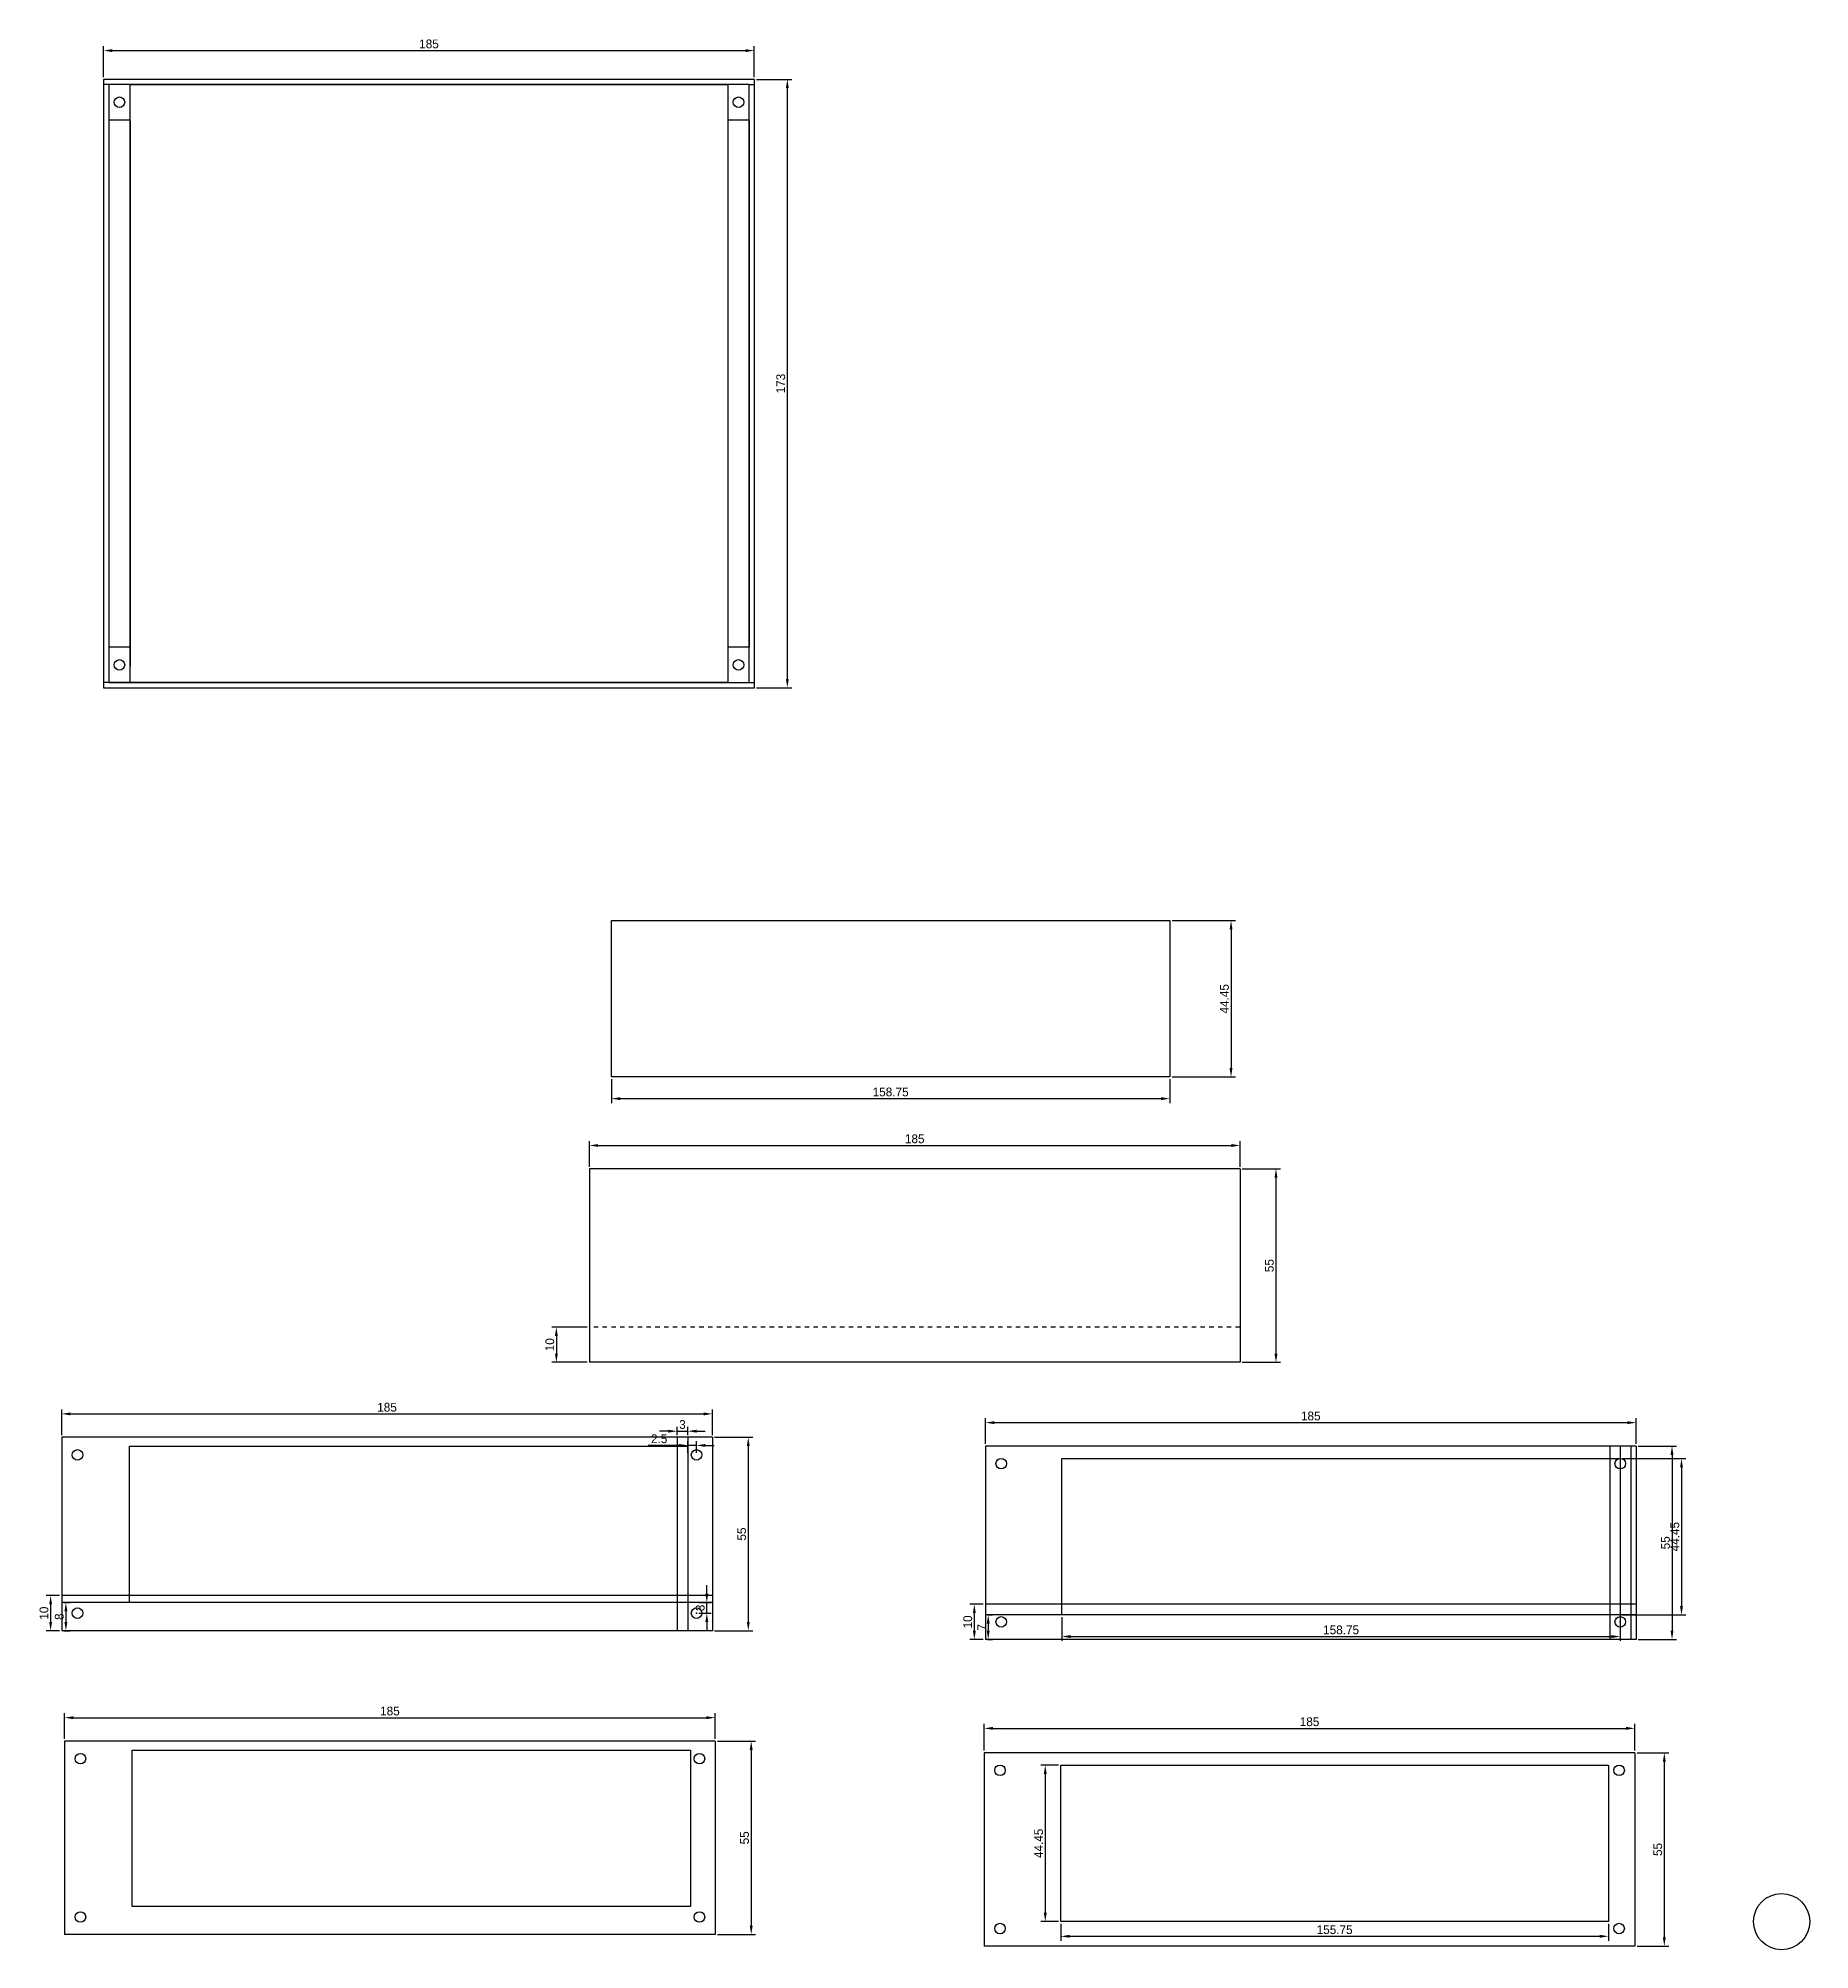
# Model space of a CAD drawing. Header units: millimetres. Extents: x 34 to 5984, y -3597 to 314.
# Drawn here: x 1717 to 2220, y -240 to 303 of the extents above; entities that cross this region are included whole.
import ezdxf

# ---------------------------------------------------------------- set-up
doc = ezdxf.new("R2010")
doc.units = ezdxf.units.MM
doc.linetypes.add('JIS_02_1.2', pattern=[2.5, 1.25, -1.25])
doc.dimstyles.new('ISO-25', dxfattribs={"dimtxt": 2.5, "dimasz": 2.5, "dimexe": 1.25, "dimexo": 0.625, "dimtad": 1, "dimdsep": 46, "dimtxsty": 'Standard', "dimcen": 2.5, "dimadec": 0, "dimazin": 0, "dimtfac": 1, "dimtmove": 0, "dimatfit": 3, "dimfxl": 1, "dimarcsym": 0})

msp = doc.modelspace()

# ---------------------------------------------------------------- blocks, each defined once
blk = doc.blocks.new('*D78')
at = {"color": 0, "lineweight": -2, "transparency": 16777216}
for p, q in [((1873.46, -17.58), (1873.46, -10.3)), ((2058.46, -17.58), (2058.46, -10.3)), ((1875.96, -11.55), (2055.96, -11.55))]:
    blk.add_line(p, q, dxfattribs=at)
at = {"color": 0, "transparency": 16777216}
for points in [[(1875.96, -11.13), (1875.96, -11.96), (1873.46, -11.55)], [(2055.96, -11.13), (2055.96, -11.96), (2058.46, -11.55)]]:
    blk.add_solid(points, dxfattribs=at)
at = {"layer": 'Defpoints', "color": 0, "transparency": 16777216}
for p in [(2058.46, -11.55), (1873.46, -18.21), (2058.46, -18.21)]:
    blk.add_point(p, dxfattribs=at)
at = {"color": 0, "transparency": 16777216, "insert": (1965.96, -9.67), "char_height": 2.5, "attachment_point": 5}
blk.add_mtext('185', dxfattribs=at)
blk = doc.blocks.new('*D79')
at = {"color": 0, "lineweight": -2, "transparency": 16777216}
for p, q in [((2059.08, -18.21), (2069.92, -18.21)), ((2068.67, -20.71), (2068.67, -70.71)), ((2059.08, -73.21), (2069.92, -73.21))]:
    blk.add_line(p, q, dxfattribs=at)
at = {"color": 0, "transparency": 16777216}
for points in [[(2068.25, -20.71), (2069.09, -20.71), (2068.67, -18.21)], [(2068.25, -70.71), (2069.09, -70.71), (2068.67, -73.21)]]:
    blk.add_solid(points, dxfattribs=at)
at = {"layer": 'Defpoints', "color": 0, "transparency": 16777216}
for p in [(2058.46, -18.21), (2058.46, -73.21), (2068.67, -73.21)]:
    blk.add_point(p, dxfattribs=at)
at = {"color": 0, "transparency": 16777216, "insert": (2066.79, -45.71), "char_height": 2.5, "attachment_point": 5, "rotation": 90}
blk.add_mtext('55', dxfattribs=at)
blk = doc.blocks.new('*D80')
at = {"color": 0, "lineweight": -2, "transparency": 16777216}
for p, q in [((1872.83, -63.21), (1862.83, -63.21)), ((1864.08, -65.71), (1864.08, -70.71)), ((1872.83, -73.21), (1862.83, -73.21))]:
    blk.add_line(p, q, dxfattribs=at)
at = {"color": 0, "transparency": 16777216}
for points in [[(1863.66, -65.71), (1864.5, -65.71), (1864.08, -63.21)], [(1863.66, -70.71), (1864.5, -70.71), (1864.08, -73.21)]]:
    blk.add_solid(points, dxfattribs=at)
at = {"layer": 'Defpoints', "color": 0, "transparency": 16777216}
for p in [(1873.46, -63.21), (1864.08, -73.21), (1873.46, -73.21)]:
    blk.add_point(p, dxfattribs=at)
at = {"color": 0, "transparency": 16777216, "insert": (1862.21, -68.21), "char_height": 2.5, "attachment_point": 5, "rotation": 90}
blk.add_mtext('10', dxfattribs=at)
blk = doc.blocks.new('*D87')
at = {"color": 0, "lineweight": -2, "transparency": 16777216}
for p, q in [((1724.26, -180.3), (1724.26, -173.02)), ((1909.26, -180.3), (1909.26, -173.02)), ((1726.76, -174.27), (1906.76, -174.27))]:
    blk.add_line(p, q, dxfattribs=at)
at = {"color": 0, "transparency": 16777216}
for points in [[(1726.76, -173.85), (1726.76, -174.68), (1724.26, -174.27)], [(1906.76, -173.85), (1906.76, -174.68), (1909.26, -174.27)]]:
    blk.add_solid(points, dxfattribs=at)
at = {"layer": 'Defpoints', "color": 0, "transparency": 16777216}
for p in [(1909.26, -174.27), (1724.26, -180.93), (1909.26, -180.93)]:
    blk.add_point(p, dxfattribs=at)
at = {"color": 0, "transparency": 16777216, "insert": (1816.76, -172.39), "char_height": 2.5, "attachment_point": 5}
blk.add_mtext('185', dxfattribs=at)
blk = doc.blocks.new('*D88')
at = {"color": 0, "lineweight": -2, "transparency": 16777216}
for p, q in [((1909.88, -180.93), (1920.72, -180.93)), ((1919.47, -183.43), (1919.47, -233.43)), ((1909.88, -235.93), (1920.72, -235.93))]:
    blk.add_line(p, q, dxfattribs=at)
at = {"color": 0, "transparency": 16777216}
for points in [[(1919.05, -183.43), (1919.88, -183.43), (1919.47, -180.93)], [(1919.05, -233.43), (1919.88, -233.43), (1919.47, -235.93)]]:
    blk.add_solid(points, dxfattribs=at)
at = {"layer": 'Defpoints', "color": 0, "transparency": 16777216}
for p in [(1909.26, -180.93), (1909.26, -235.93), (1919.47, -235.93)]:
    blk.add_point(p, dxfattribs=at)
at = {"color": 0, "transparency": 16777216, "insert": (1917.59, -208.43), "char_height": 2.5, "attachment_point": 5, "rotation": 90}
blk.add_mtext('55', dxfattribs=at)
blk = doc.blocks.new('*D91')
at = {"color": 0, "lineweight": -2, "transparency": 16777216}
for p, q in [((1879.74, 7.31), (1879.74, 0.52)), ((2038.49, 7.31), (2038.49, 0.52)), ((1882.24, 1.77), (2035.99, 1.77))]:
    blk.add_line(p, q, dxfattribs=at)
at = {"color": 0, "transparency": 16777216}
for points in [[(1882.24, 2.19), (1882.24, 1.36), (1879.74, 1.77)], [(2035.99, 2.19), (2035.99, 1.36), (2038.49, 1.77)]]:
    blk.add_solid(points, dxfattribs=at)
at = {"layer": 'Defpoints', "color": 0, "transparency": 16777216}
for p in [(1879.74, 7.94), (2038.49, 7.94), (2038.49, 1.77)]:
    blk.add_point(p, dxfattribs=at)
at = {"color": 0, "transparency": 16777216, "insert": (1959.12, 3.65), "char_height": 2.5, "attachment_point": 5}
blk.add_mtext('158.75', dxfattribs=at)
blk = doc.blocks.new('*D92')
at = {"color": 0, "lineweight": -2, "transparency": 16777216}
for p, q in [((2039.12, 52.39), (2057.15, 52.39)), ((2055.9, 49.89), (2055.9, 10.44)), ((2039.12, 7.94), (2057.15, 7.94))]:
    blk.add_line(p, q, dxfattribs=at)
at = {"color": 0, "transparency": 16777216}
for points in [[(2055.48, 49.89), (2056.31, 49.89), (2055.9, 52.39)], [(2055.48, 10.44), (2056.31, 10.44), (2055.9, 7.94)]]:
    blk.add_solid(points, dxfattribs=at)
at = {"layer": 'Defpoints', "color": 0, "transparency": 16777216}
for p in [(2038.49, 52.39), (2038.49, 7.94), (2055.9, 7.94)]:
    blk.add_point(p, dxfattribs=at)
at = {"color": 0, "transparency": 16777216, "insert": (2054.02, 30.16), "char_height": 2.5, "attachment_point": 5, "rotation": 90}
blk.add_mtext('44.45', dxfattribs=at)
blk = doc.blocks.new('*D102')
at = {"color": 0, "lineweight": -2, "transparency": 16777216}
for p, q in [((1723.43, -93.92), (1723.43, -86.63)), ((1908.43, -93.92), (1908.43, -86.63)), ((1725.93, -87.88), (1905.93, -87.88))]:
    blk.add_line(p, q, dxfattribs=at)
at = {"color": 0, "transparency": 16777216}
for points in [[(1725.93, -87.46), (1725.93, -88.3), (1723.43, -87.88)], [(1905.93, -87.46), (1905.93, -88.3), (1908.43, -87.88)]]:
    blk.add_solid(points, dxfattribs=at)
at = {"layer": 'Defpoints', "color": 0, "transparency": 16777216}
for p in [(1908.43, -87.88), (1723.43, -94.54), (1908.43, -94.54)]:
    blk.add_point(p, dxfattribs=at)
at = {"color": 0, "transparency": 16777216, "insert": (1815.93, -86), "char_height": 2.5, "attachment_point": 5}
blk.add_mtext('185', dxfattribs=at)
blk = doc.blocks.new('*D98')
at = {"color": 0, "lineweight": -2, "transparency": 16777216}
for p, q in [((1909.06, -94.54), (1919.89, -94.54)), ((1918.64, -97.04), (1918.64, -147.04)), ((1909.06, -149.54), (1919.89, -149.54))]:
    blk.add_line(p, q, dxfattribs=at)
at = {"color": 0, "transparency": 16777216}
for points in [[(1918.22, -97.04), (1919.06, -97.04), (1918.64, -94.54)], [(1918.22, -147.04), (1919.06, -147.04), (1918.64, -149.54)]]:
    blk.add_solid(points, dxfattribs=at)
at = {"layer": 'Defpoints', "color": 0, "transparency": 16777216}
for p in [(1908.43, -94.54), (1908.43, -149.54), (1918.64, -149.54)]:
    blk.add_point(p, dxfattribs=at)
at = {"color": 0, "transparency": 16777216, "insert": (1916.77, -122.04), "char_height": 2.5, "attachment_point": 5, "rotation": 90}
blk.add_mtext('55', dxfattribs=at)
blk = doc.blocks.new('*D99')
at = {"color": 0, "lineweight": -2, "transparency": 16777216}
for p, q in [((1898.43, -93.92), (1898.43, -91.55)), ((1901.43, -93.92), (1901.43, -91.55)), ((1895.93, -92.8), (1893.43, -92.8)), ((1898.43, -92.8), (1901.43, -92.8)), ((1903.93, -92.8), (1906.43, -92.8))]:
    blk.add_line(p, q, dxfattribs=at)
at = {"color": 0, "transparency": 16777216}
for points in [[(1895.93, -92.38), (1895.93, -93.21), (1898.43, -92.8)], [(1903.93, -92.38), (1903.93, -93.21), (1901.43, -92.8)]]:
    blk.add_solid(points, dxfattribs=at)
at = {"layer": 'Defpoints', "color": 0, "transparency": 16777216}
for p in [(1898.43, -94.54), (1901.43, -92.8), (1901.43, -94.54)]:
    blk.add_point(p, dxfattribs=at)
at = {"color": 0, "transparency": 16777216, "insert": (1899.93, -90.92), "char_height": 2.5, "attachment_point": 5}
blk.add_mtext('3', dxfattribs=at)
blk = doc.blocks.new('*D100')
at = {"color": 0, "lineweight": -2, "transparency": 16777216}
for p, q in [((1898.93, -96.84), (1890.18, -96.84)), ((1901.43, -98.92), (1901.43, -95.59)), ((1903.93, -96.84), (1901.43, -96.84)), ((1903.93, -98.92), (1903.93, -95.59)), ((1906.43, -96.84), (1908.93, -96.84))]:
    blk.add_line(p, q, dxfattribs=at)
at = {"color": 0, "transparency": 16777216}
for points in [[(1898.93, -96.42), (1898.93, -97.25), (1901.43, -96.84)], [(1906.43, -96.42), (1906.43, -97.25), (1903.93, -96.84)]]:
    blk.add_solid(points, dxfattribs=at)
at = {"layer": 'Defpoints', "color": 0, "transparency": 16777216}
for p in [(1901.43, -96.84), (1901.43, -99.54), (1903.93, -99.54)]:
    blk.add_point(p, dxfattribs=at)
at = {"color": 0, "transparency": 16777216, "insert": (1893.31, -94.96), "char_height": 2.5, "attachment_point": 5}
blk.add_mtext('2.5', dxfattribs=at)
blk = doc.blocks.new('*D101')
at = {"color": 0, "lineweight": -2, "transparency": 16777216}
for p, q in [((1906.85, -139.04), (1906.85, -136.54)), ((1904.56, -141.54), (1908.1, -141.54)), ((1904.56, -144.54), (1908.1, -144.54)), ((1906.85, -144.54), (1906.85, -141.54)), ((1906.85, -147.04), (1906.85, -149.54))]:
    blk.add_line(p, q, dxfattribs=at)
at = {"color": 0, "transparency": 16777216}
for points in [[(1906.44, -139.04), (1907.27, -139.04), (1906.85, -141.54)], [(1906.44, -147.04), (1907.27, -147.04), (1906.85, -144.54)]]:
    blk.add_solid(points, dxfattribs=at)
at = {"layer": 'Defpoints', "color": 0, "transparency": 16777216}
for p in [(1903.93, -141.54), (1903.93, -144.54), (1906.85, -141.54)]:
    blk.add_point(p, dxfattribs=at)
at = {"color": 0, "transparency": 16777216, "insert": (1904.98, -143.04), "char_height": 2.5, "attachment_point": 5, "rotation": 90}
blk.add_mtext('3', dxfattribs=at)
blk = doc.blocks.new('*D152')
at = {"color": 0, "lineweight": -2, "transparency": 16777216}
for p, q in [((1722.81, -139.54), (1719.03, -139.54)), ((1720.28, -142.04), (1720.28, -147.04)), ((1722.81, -149.54), (1719.03, -149.54))]:
    blk.add_line(p, q, dxfattribs=at)
at = {"color": 0, "transparency": 16777216}
for points in [[(1719.87, -142.04), (1720.7, -142.04), (1720.28, -139.54)], [(1719.87, -147.04), (1720.7, -147.04), (1720.28, -149.54)]]:
    blk.add_solid(points, dxfattribs=at)
at = {"layer": 'Defpoints', "color": 0, "transparency": 16777216}
for p in [(1723.43, -139.54), (1720.28, -149.54), (1723.43, -149.54)]:
    blk.add_point(p, dxfattribs=at)
at = {"color": 0, "transparency": 16777216, "insert": (1718.41, -144.54), "char_height": 2.5, "attachment_point": 5, "rotation": 90}
blk.add_mtext('10', dxfattribs=at)
blk = doc.blocks.new('*D153')
at = {"color": 0, "lineweight": -2, "transparency": 16777216}
for p, q in [((1724.06, -141.54), (1725.88, -141.54)), ((1724.63, -144.04), (1724.63, -147.04)), ((1724.06, -149.54), (1725.88, -149.54))]:
    blk.add_line(p, q, dxfattribs=at)
at = {"color": 0, "transparency": 16777216}
for points in [[(1724.21, -144.04), (1725.05, -144.04), (1724.63, -141.54)], [(1724.21, -147.04), (1725.05, -147.04), (1724.63, -149.54)]]:
    blk.add_solid(points, dxfattribs=at)
at = {"layer": 'Defpoints', "color": 0, "transparency": 16777216}
for p in [(1723.43, -141.54), (1723.43, -149.54), (1724.63, -149.54)]:
    blk.add_point(p, dxfattribs=at)
at = {"color": 0, "transparency": 16777216, "insert": (1722.76, -145.54), "char_height": 2.5, "attachment_point": 5, "rotation": 90}
blk.add_mtext('8', dxfattribs=at)
blk = doc.blocks.new('*D154')
at = {"color": 0, "lineweight": -2, "transparency": 16777216}
for p, q in [((1986.06, -96.4), (1986.06, -89.11)), ((1988.56, -90.36), (2168.56, -90.36)), ((2171.06, -96.4), (2171.06, -89.11))]:
    blk.add_line(p, q, dxfattribs=at)
at = {"color": 0, "transparency": 16777216}
for points in [[(1988.56, -89.95), (1988.56, -90.78), (1986.06, -90.36)], [(2168.56, -89.95), (2168.56, -90.78), (2171.06, -90.36)]]:
    blk.add_solid(points, dxfattribs=at)
at = {"layer": 'Defpoints', "color": 0, "transparency": 16777216}
for p in [(2171.06, -90.36), (1986.06, -97.03), (2171.06, -97.03)]:
    blk.add_point(p, dxfattribs=at)
at = {"color": 0, "transparency": 16777216, "insert": (2078.56, -88.49), "char_height": 2.5, "attachment_point": 5}
blk.add_mtext('185', dxfattribs=at)
blk = doc.blocks.new('*D155')
at = {"color": 0, "lineweight": -2, "transparency": 16777216}
for p, q in [((2171.69, -97.03), (2182.52, -97.03)), ((2181.27, -99.53), (2181.27, -149.53)), ((2171.69, -152.03), (2182.52, -152.03))]:
    blk.add_line(p, q, dxfattribs=at)
at = {"color": 0, "transparency": 16777216}
for points in [[(2180.85, -99.53), (2181.69, -99.53), (2181.27, -97.03)], [(2180.85, -149.53), (2181.69, -149.53), (2181.27, -152.03)]]:
    blk.add_solid(points, dxfattribs=at)
at = {"layer": 'Defpoints', "color": 0, "transparency": 16777216}
for p in [(2171.06, -97.03), (2171.06, -152.03), (2181.27, -152.03)]:
    blk.add_point(p, dxfattribs=at)
at = {"color": 0, "transparency": 16777216, "insert": (2179.4, -124.53), "char_height": 2.5, "attachment_point": 5, "rotation": 90}
blk.add_mtext('55', dxfattribs=at)
blk = doc.blocks.new('*D156')
at = {"color": 0, "lineweight": -2, "transparency": 16777216}
for p, q in [((1985.44, -142.03), (1981.66, -142.03)), ((1982.91, -144.53), (1982.91, -149.53)), ((1985.44, -152.03), (1981.66, -152.03))]:
    blk.add_line(p, q, dxfattribs=at)
at = {"color": 0, "transparency": 16777216}
for points in [[(1982.5, -144.53), (1983.33, -144.53), (1982.91, -142.03)], [(1982.5, -149.53), (1983.33, -149.53), (1982.91, -152.03)]]:
    blk.add_solid(points, dxfattribs=at)
at = {"layer": 'Defpoints', "color": 0, "transparency": 16777216}
for p in [(1986.06, -142.03), (1982.91, -152.03), (1986.06, -152.03)]:
    blk.add_point(p, dxfattribs=at)
at = {"color": 0, "transparency": 16777216, "insert": (1981.04, -147.03), "char_height": 2.5, "attachment_point": 5, "rotation": 90}
blk.add_mtext('10', dxfattribs=at)
blk = doc.blocks.new('*D157')
at = {"color": 0, "lineweight": -2, "transparency": 16777216}
for p, q in [((1986.69, -145.03), (1988.1, -145.03)), ((1986.69, -152.03), (1988.1, -152.03)), ((1986.85, -147.53), (1986.85, -149.53))]:
    blk.add_line(p, q, dxfattribs=at)
at = {"color": 0, "transparency": 16777216}
for points in [[(1986.44, -147.53), (1987.27, -147.53), (1986.85, -145.03)], [(1986.44, -149.53), (1987.27, -149.53), (1986.85, -152.03)]]:
    blk.add_solid(points, dxfattribs=at)
at = {"layer": 'Defpoints', "color": 0, "transparency": 16777216}
for p in [(1986.06, -145.03), (1986.06, -152.03), (1986.85, -152.03)]:
    blk.add_point(p, dxfattribs=at)
at = {"color": 0, "transparency": 16777216, "insert": (1984.98, -148.53), "char_height": 2.5, "attachment_point": 5, "rotation": 90}
blk.add_mtext('7', dxfattribs=at)
blk = doc.blocks.new('*D162')
at = {"color": 0, "lineweight": -2, "transparency": 16777216}
for p, q in [((2007.81, -145.65), (2007.81, -152.44)), ((2166.56, -145.65), (2166.56, -152.44)), ((2010.31, -151.19), (2164.06, -151.19))]:
    blk.add_line(p, q, dxfattribs=at)
at = {"color": 0, "transparency": 16777216}
for points in [[(2010.31, -150.77), (2010.31, -151.61), (2007.81, -151.19)], [(2164.06, -150.77), (2164.06, -151.61), (2166.56, -151.19)]]:
    blk.add_solid(points, dxfattribs=at)
at = {"layer": 'Defpoints', "color": 0, "transparency": 16777216}
for p in [(2007.81, -145.03), (2166.56, -145.03), (2166.56, -151.19)]:
    blk.add_point(p, dxfattribs=at)
at = {"color": 0, "transparency": 16777216, "insert": (2087.19, -149.31), "char_height": 2.5, "attachment_point": 5}
blk.add_mtext('158.75', dxfattribs=at)
blk = doc.blocks.new('*D163')
at = {"color": 0, "lineweight": -2, "transparency": 16777216}
for p, q in [((2167.19, -100.58), (2185.22, -100.58)), ((2183.97, -103.08), (2183.97, -142.53)), ((2167.19, -145.03), (2185.22, -145.03))]:
    blk.add_line(p, q, dxfattribs=at)
at = {"color": 0, "transparency": 16777216}
for points in [[(2183.55, -103.08), (2184.38, -103.08), (2183.97, -100.58)], [(2183.55, -142.53), (2184.38, -142.53), (2183.97, -145.03)]]:
    blk.add_solid(points, dxfattribs=at)
at = {"layer": 'Defpoints', "color": 0, "transparency": 16777216}
for p in [(2166.56, -100.58), (2166.56, -145.03), (2183.97, -145.03)]:
    blk.add_point(p, dxfattribs=at)
at = {"color": 0, "transparency": 16777216, "insert": (2182.09, -122.8), "char_height": 2.5, "attachment_point": 5, "rotation": 90}
blk.add_mtext('44.45', dxfattribs=at)
blk = doc.blocks.new('*D164')
at = {"color": 0, "lineweight": -2, "transparency": 16777216}
for p, q in [((1985.72, -183.61), (1985.72, -176.05)), ((1988.22, -177.3), (2168.22, -177.3)), ((2170.72, -183.61), (2170.72, -176.05))]:
    blk.add_line(p, q, dxfattribs=at)
at = {"color": 0, "transparency": 16777216}
for points in [[(1988.22, -176.88), (1988.22, -177.72), (1985.72, -177.3)], [(2168.22, -176.88), (2168.22, -177.72), (2170.72, -177.3)]]:
    blk.add_solid(points, dxfattribs=at)
at = {"layer": 'Defpoints', "color": 0, "transparency": 16777216}
for p in [(2170.72, -177.3), (1985.72, -184.24), (2170.72, -184.24)]:
    blk.add_point(p, dxfattribs=at)
at = {"color": 0, "transparency": 16777216, "insert": (2078.22, -175.43), "char_height": 2.5, "attachment_point": 5}
blk.add_mtext('185', dxfattribs=at)
blk = doc.blocks.new('*D165')
at = {"color": 0, "lineweight": -2, "transparency": 16777216}
for p, q in [((2171.35, -184.24), (2180.33, -184.24)), ((2179.08, -186.74), (2179.08, -236.74)), ((2171.35, -239.24), (2180.33, -239.24))]:
    blk.add_line(p, q, dxfattribs=at)
at = {"color": 0, "transparency": 16777216}
for points in [[(2178.67, -186.74), (2179.5, -186.74), (2179.08, -184.24)], [(2178.67, -236.74), (2179.5, -236.74), (2179.08, -239.24)]]:
    blk.add_solid(points, dxfattribs=at)
at = {"layer": 'Defpoints', "color": 0, "transparency": 16777216}
for p in [(2170.72, -184.24), (2170.72, -239.24), (2179.08, -239.24)]:
    blk.add_point(p, dxfattribs=at)
at = {"color": 0, "transparency": 16777216, "insert": (2177.21, -211.74), "char_height": 2.5, "attachment_point": 5, "rotation": 90}
blk.add_mtext('55', dxfattribs=at)
blk = doc.blocks.new('*D166')
at = {"color": 0, "lineweight": -2, "transparency": 16777216}
for p, q in [((2007.47, -232.86), (2007.47, -237.69)), ((2163.22, -232.86), (2163.22, -237.69)), ((2009.97, -236.44), (2160.72, -236.44))]:
    blk.add_line(p, q, dxfattribs=at)
at = {"color": 0, "transparency": 16777216}
for points in [[(2009.97, -236.02), (2009.97, -236.85), (2007.47, -236.44)], [(2160.72, -236.02), (2160.72, -236.85), (2163.22, -236.44)]]:
    blk.add_solid(points, dxfattribs=at)
at = {"layer": 'Defpoints', "color": 0, "transparency": 16777216}
for p in [(2007.47, -232.24), (2163.22, -232.24), (2163.22, -236.44)]:
    blk.add_point(p, dxfattribs=at)
at = {"color": 0, "transparency": 16777216, "insert": (2085.35, -234.56), "char_height": 2.5, "attachment_point": 5}
blk.add_mtext('155.75', dxfattribs=at)
blk = doc.blocks.new('*D167')
at = {"color": 0, "lineweight": -2, "transparency": 16777216}
for p, q in [((2006.85, -187.79), (2001.82, -187.79)), ((2003.07, -190.29), (2003.07, -229.74)), ((2006.85, -232.24), (2001.82, -232.24))]:
    blk.add_line(p, q, dxfattribs=at)
at = {"color": 0, "transparency": 16777216}
for points in [[(2002.66, -190.29), (2003.49, -190.29), (2003.07, -187.79)], [(2002.66, -229.74), (2003.49, -229.74), (2003.07, -232.24)]]:
    blk.add_solid(points, dxfattribs=at)
at = {"layer": 'Defpoints', "color": 0, "transparency": 16777216}
for p in [(2007.47, -187.79), (2003.07, -232.24), (2007.47, -232.24)]:
    blk.add_point(p, dxfattribs=at)
at = {"color": 0, "transparency": 16777216, "insert": (2001.2, -210.01), "char_height": 2.5, "attachment_point": 5, "rotation": 90}
blk.add_mtext('44.45', dxfattribs=at)
blk = doc.blocks.new('*D72')
at = {"color": 0, "lineweight": -2, "transparency": 16777216}
for p, q in [((1735.36, 292.24), (1735.36, 301.05)), ((1737.86, 299.8), (1917.86, 299.8)), ((1920.36, 292.24), (1920.36, 301.05))]:
    blk.add_line(p, q, dxfattribs=at)
at = {"color": 0, "transparency": 16777216}
for points in [[(1737.86, 300.22), (1737.86, 299.38), (1735.36, 299.8)], [(1917.86, 300.22), (1917.86, 299.38), (1920.36, 299.8)]]:
    blk.add_solid(points, dxfattribs=at)
at = {"layer": 'Defpoints', "color": 0, "transparency": 16777216}
for p in [(1920.36, 299.8), (1735.36, 291.62), (1920.36, 291.62)]:
    blk.add_point(p, dxfattribs=at)
at = {"color": 0, "transparency": 16777216, "insert": (1827.86, 301.68), "char_height": 2.5, "attachment_point": 5}
blk.add_mtext('185', dxfattribs=at)
blk = doc.blocks.new('*D73')
at = {"color": 0, "lineweight": -2, "transparency": 16777216}
for p, q in [((1920.99, 291.62), (1931, 291.62)), ((1929.75, 121.12), (1929.75, 289.12)), ((1920.99, 118.62), (1931, 118.62))]:
    blk.add_line(p, q, dxfattribs=at)
at = {"color": 0, "transparency": 16777216}
for points in [[(1929.33, 289.12), (1930.16, 289.12), (1929.75, 291.62)], [(1929.33, 121.12), (1930.16, 121.12), (1929.75, 118.62)]]:
    blk.add_solid(points, dxfattribs=at)
at = {"layer": 'Defpoints', "color": 0, "transparency": 16777216}
for p in [(1920.36, 291.62), (1929.75, 291.62), (1920.36, 118.62)]:
    blk.add_point(p, dxfattribs=at)
at = {"color": 0, "transparency": 16777216, "insert": (1927.87, 205.12), "char_height": 2.5, "attachment_point": 5, "rotation": 90}
blk.add_mtext('173', dxfattribs=at)

# ---------------------------------------------------------------- dimensions: what is measured, and where the dimension line sits
at = {"color": 4}
for base, p1, p2, picture, middle in [((1920.364, 299.8), (1735.364, 291.619), (1920.364, 291.619), '*D72', (1827.864, 301.675)), ((2038.491, 1.775), (1879.741, 7.937), (2038.491, 7.937), '*D91', (1959.116, 3.65)), ((2058.458, -11.545), (1873.458, -18.207), (2058.458, -18.207), '*D78', (1965.958, -9.67)), ((1908.431, -87.879), (1723.431, -94.54), (1908.431, -94.54), '*D102', (1815.931, -86.004)), ((2171.06, -90.364), (1986.06, -97.026), (2171.06, -97.026), '*D154', (2078.56, -88.489)), ((1901.431, -92.795), (1898.431, -94.54), (1901.431, -94.54), '*D99', (1899.931, -90.92)), ((1901.431, -96.836), (1903.931, -99.54), (1901.431, -99.54), '*D100', (1893.306, -94.961)), ((2166.56, -151.189), (2007.81, -145.026), (2166.56, -145.026), '*D162', (2087.185, -149.314)), ((1909.258, -174.266), (1724.258, -180.928), (1909.258, -180.928), '*D87', (1816.758, -172.391)), ((2170.722, -177.301), (1985.722, -184.238), (2170.722, -184.238), '*D164', (2078.222, -175.426)), ((2163.222, -236.436), (2007.472, -232.238), (2163.222, -232.238), '*D166', (2085.347, -234.561))]:
    dim = msp.add_linear_dim(base=base, p1=p1, p2=p2, dimstyle='ISO-25', dxfattribs=at)
    dim.commit()
    dim.dimension.update_dxf_attribs({"geometry": picture, "text_midpoint": middle})
for p1, p2, distance, picture, middle in [((1920.364, 118.619), (1920.364, 291.619), -9.382, '*D73', (1927.871, 205.119)), ((1873.458, -63.207), (1873.458, -73.207), -9.378, '*D80', (1862.205, -68.207))]:
    dim = msp.add_aligned_dim(p1=p1, p2=p2, distance=distance, dimstyle='ISO-25', dxfattribs=at)
    dim.commit()
    dim.dimension.update_dxf_attribs({"geometry": picture, "text_midpoint": middle})
for base, p1, p2, picture, middle in [((2055.898, 7.937), (2038.491, 52.387), (2038.491, 7.937), '*D92', (2054.023, 30.162)), ((2068.669, -73.207), (2058.458, -18.207), (2058.458, -73.207), '*D79', (2066.794, -45.707)), ((1918.641, -149.54), (1908.431, -94.54), (1908.431, -149.54), '*D98', (1916.766, -122.04)), ((2181.271, -152.026), (2171.06, -97.026), (2171.06, -152.026), '*D155', (2179.396, -124.526)), ((2183.968, -145.026), (2166.56, -100.576), (2166.56, -145.026), '*D163', (2182.093, -122.801)), ((1720.284, -149.54), (1723.431, -139.54), (1723.431, -149.54), '*D152', (1718.409, -144.54)), ((1906.852, -141.54), (1903.931, -144.541), (1903.931, -141.54), '*D101', (1904.977, -143.04)), ((1724.63, -149.54), (1723.431, -141.54), (1723.431, -149.54), '*D153', (1722.755, -145.54)), ((1982.913, -152.026), (1986.06, -142.026), (1986.06, -152.026), '*D156', (1981.038, -147.026)), ((1986.852, -152.026), (1986.06, -145.026), (1986.06, -152.026), '*D157', (1984.977, -148.526)), ((1919.468, -235.928), (1909.258, -180.928), (1909.258, -235.928), '*D88', (1917.593, -208.428)), ((2179.083, -239.238), (2170.722, -184.238), (2170.722, -239.238), '*D165', (2177.208, -211.738)), ((2003.074, -232.238), (2007.472, -187.788), (2007.472, -232.238), '*D167', (2001.199, -210.013))]:
    dim = msp.add_linear_dim(base=base, p1=p1, p2=p2, angle=90, dimstyle='ISO-25', dxfattribs=at)
    dim.commit()
    dim.dimension.update_dxf_attribs({"geometry": picture, "text_midpoint": middle})

# ---------------------------------------------------------------- linework, layer by layer
at = {"color": 4}
for p, q in [((1920.364, 291.619), (1735.364, 291.619)), ((1735.364, 291.619), (1735.364, 118.619)), ((1736.864, 290.119), (1735.364, 290.119)), ((1736.864, 290.119), (1736.864, 120.119)), ((1918.864, 290.119), (1736.864, 290.119)), ((1918.864, 120.119), (1918.864, 290.119)), ((1918.864, 290.119), (1920.364, 290.119)), ((1920.364, 118.619), (1920.364, 291.619)), ((1736.864, 120.119), (1735.364, 120.119)), ((1736.864, 120.119), (1918.864, 120.119)), ((1918.864, 120.119), (1920.364, 120.119)), ((1735.364, 118.619), (1920.364, 118.619))]:
    msp.add_line(p, q, dxfattribs=at)
for p, q in [((1736.864, 290.119), (1736.864, 280.119)), ((1742.864, 290.119), (1736.864, 290.119)), ((1742.864, 280.119), (1742.864, 290.119)), ((1912.864, 290.119), (1912.864, 280.119)), ((1918.864, 290.119), (1912.864, 290.119)), ((1918.864, 280.119), (1918.864, 290.119)), ((1736.864, 280.119), (1742.864, 280.119)), ((1736.864, 280.119), (1736.864, 130.119)), ((1742.864, 279.809), (1742.864, 257.249)), ((1742.864, 279.809), (1742.864, 124.869)), ((1912.864, 280.119), (1918.864, 280.119)), ((1918.864, 279.809), (1918.864, 130.119)), ((1736.864, 130.119), (1736.864, 120.119)), ((1742.864, 130.119), (1736.864, 130.119)), ((1742.864, 120.119), (1742.864, 130.119)), ((1912.864, 130.119), (1912.864, 120.119)), ((1918.864, 130.119), (1912.864, 130.119)), ((1918.864, 120.119), (1918.864, 130.119)), ((1742.864, 120.119), (1736.864, 120.119)), ((1736.864, 120.119), (1742.864, 120.119)), ((1912.864, 120.119), (1918.864, 120.119)), ((1879.741, 52.387), (2038.491, 52.387)), ((1879.741, 7.937), (1879.741, 52.387)), ((2038.491, 52.387), (2038.491, 7.937)), ((2038.491, 7.937), (1879.741, 7.937)), ((2058.458, -18.207), (1873.458, -18.207)), ((1873.458, -18.207), (1873.458, -73.207)), ((2058.458, -18.207), (2058.458, -73.207)), ((2058.458, -73.207), (1873.458, -73.207)), ((1908.431, -94.54), (1723.431, -94.54)), ((1723.431, -94.54), (1723.431, -149.54)), ((1742.681, -97.09), (1901.431, -97.09)), ((1742.681, -141.54), (1742.681, -97.09)), ((1898.431, -94.54), (1898.431, -149.54)), ((1901.431, -94.54), (1901.431, -149.54)), ((1901.431, -97.09), (1901.431, -141.54)), ((1908.431, -94.54), (1908.431, -149.54)), ((2171.06, -97.026), (1986.06, -97.026)), ((1986.06, -97.026), (1986.06, -152.026)), ((2163.56, -97.026), (2163.56, -152.026)), ((2166.56, -97.026), (2166.56, -152.026)), ((2169.56, -97.026), (2169.56, -152.026)), ((2171.06, -97.026), (2171.06, -152.026)), ((2007.81, -100.576), (2166.56, -100.576)), ((2007.81, -145.026), (2007.81, -100.576)), ((2166.56, -100.576), (2166.56, -145.026)), ((1908.431, -139.54), (1723.431, -139.54)), ((1908.431, -141.54), (1723.431, -141.54)), ((1901.431, -141.54), (1742.681, -141.54)), ((2171.06, -142.026), (1986.06, -142.026)), ((2171.06, -145.026), (1986.06, -145.026)), ((2166.56, -145.026), (2007.81, -145.026)), ((1908.431, -149.54), (1723.431, -149.54)), ((2171.06, -152.026), (1986.06, -152.026)), ((1909.258, -180.928), (1724.258, -180.928)), ((1724.258, -180.928), (1724.258, -235.928)), ((1743.508, -183.478), (1902.258, -183.478)), ((1743.508, -227.928), (1743.508, -183.478)), ((1902.258, -183.478), (1902.258, -227.928)), ((1909.258, -180.928), (1909.258, -235.928)), ((2170.722, -184.238), (1985.722, -184.238)), ((1985.722, -184.238), (1985.722, -239.238)), ((2170.722, -184.238), (2170.722, -239.238)), ((1902.258, -227.928), (1743.508, -227.928)), ((1909.258, -235.928), (1724.258, -235.928)), ((2170.722, -239.238), (1985.722, -239.238))]:
    msp.add_line(p, q)
at = {"color": 1}
for p, q in [((1742.864, 290.119), (1912.864, 290.119)), ((1742.864, 120.119), (1742.864, 290.119)), ((1912.864, 290.119), (1912.864, 120.119)), ((1912.864, 120.119), (1742.864, 120.119))]:
    msp.add_line(p, q, dxfattribs=at)
at = {"linetype": 'JIS_02_1.2'}
msp.add_line((2058.458, -63.207), (1873.458, -63.207), dxfattribs=at)
at = {"color": 242, "true_color": 0xcd2027}
for p, q in [((2007.472, -187.788), (2163.222, -187.788)), ((2007.472, -232.238), (2007.472, -187.788)), ((2163.222, -187.788), (2163.222, -232.238)), ((2163.222, -232.238), (2007.472, -232.238))]:
    msp.add_line(p, q, dxfattribs=at)
at = {"color": 1}
for centre in [(1739.864, 285.119), (1915.864, 285.119), (1739.864, 125.119), (1915.864, 125.119), (1727.931, -99.54), (1903.931, -99.54), (1990.56, -102.026), (2166.56, -102.026), (1727.931, -144.54), (1903.931, -144.54), (1990.56, -147.026), (2166.56, -147.026), (1728.758, -185.928), (1904.758, -185.928), (1990.222, -189.238), (2166.222, -189.238), (1728.758, -230.928), (1904.758, -230.928), (1990.222, -234.238), (2166.222, -234.238)]:
    msp.add_circle(centre, 1.5, dxfattribs=at)
at = {"color": 4}
msp.add_circle((2212.433, -232.261), 8, dxfattribs=at)
for p in [(1903.931, -144.54), (2166.56, -147.026)]:
    msp.add_point(p, dxfattribs=at)

msp.set_redraw_order([(e.dxf.handle, doc.entitydb.next_handle()) for e in msp.query("TEXT MTEXT ATTDEF DIMENSION ARC_DIMENSION")])  # texts and dimensions are drawn at this point

doc.saveas('drawing.dxf')
